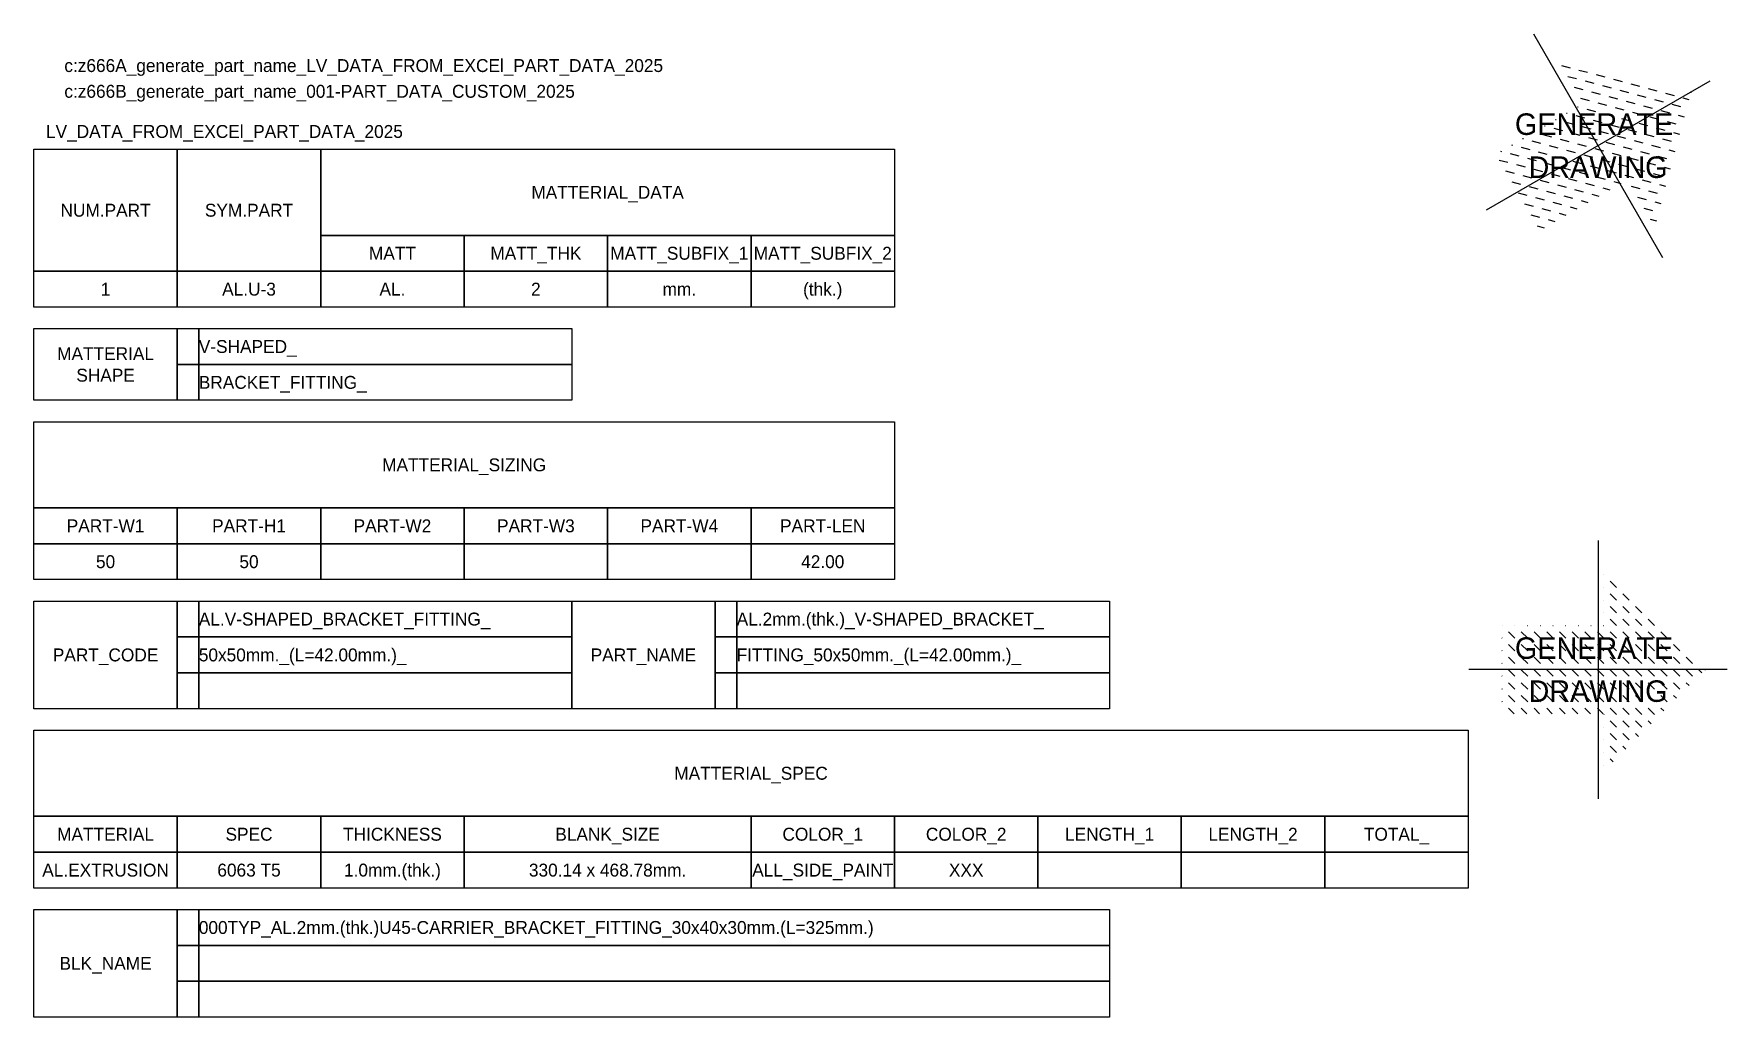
# Model space of a CAD drawing. Header units: millimetres. Extents: x -244126 to 368105, y -173968 to 259060.
# Drawn here: x 235319 to 241222, y 245438 to 248865 of the extents above; entities that cross this region are included whole.
import ezdxf
from ezdxf.enums import TextEntityAlignment as Align

# ---------------------------------------------------------------- set-up
doc = ezdxf.new("R2010")
doc.units = ezdxf.units.MM
doc.header["$MEASUREMENT"] = 0
doc.linetypes.add('TA_GL_000.00010', pattern=[0.000275, 0.0001, -2.5e-05, 2.5e-05, -2.5e-05, 0.0001])
doc.layers.add('000 - H A T C H', color=8, linetype='Continuous')
doc.layers.add('002 - STRUCTURAL STEEL', color=4, linetype='Continuous')
doc.styles.add('TA', font='Cordia New.ttf', dxfattribs={"height": 4.5})

# ---------------------------------------------------------------- blocks, each defined once
blk = doc.blocks.new('*U3044')
at = {"layer": '002 - STRUCTURAL STEEL', "color": 0, "linetype": 'ByBlock'}
blk.add_lwpolyline([(0, 17), (20, 17), (20, 0), (0, 0)], close=True, dxfattribs=at)
blk = doc.blocks.new('*U4914')
at = {"layer": '002 - STRUCTURAL STEEL', "color": 0, "linetype": 'ByBlock'}
blk.add_lwpolyline([(0, 5), (20, 5), (20, 0), (0, 0)], close=True, dxfattribs=at)
blk = doc.blocks.new('*U72')
at = {"layer": '002 - STRUCTURAL STEEL', "color": 0, "linetype": 'ByBlock'}
blk.add_lwpolyline([(0, 12), (80, 12), (80, 0), (0, 0)], close=True, dxfattribs=at)
blk = doc.blocks.new('*U70')
at = {"layer": '002 - STRUCTURAL STEEL', "color": 0, "linetype": 'ByBlock'}
blk.add_lwpolyline([(0, 10), (20, 10), (20, 0), (0, 0)], close=True, dxfattribs=at)
blk = doc.blocks.new('*U71')
at = {"layer": '002 - STRUCTURAL STEEL', "color": 0, "linetype": 'ByBlock'}
blk.add_lwpolyline([(0, 12), (120, 12), (120, 0), (0, 0)], close=True, dxfattribs=at)
blk = doc.blocks.new('*U73')
at = {"layer": '002 - STRUCTURAL STEEL', "color": 0, "linetype": 'ByBlock'}
blk.add_lwpolyline([(0, 15), (20, 15), (20, 0), (0, 0)], close=True, dxfattribs=at)
blk = doc.blocks.new('*U68')
at = {"layer": '002 - STRUCTURAL STEEL', "color": 0, "linetype": 'ByBlock'}
blk.add_lwpolyline([(0, 5), (52, 5), (52, 0), (0, 0)], close=True, dxfattribs=at)
blk = doc.blocks.new('*U69')
at = {"layer": '002 - STRUCTURAL STEEL', "color": 0, "linetype": 'ByBlock'}
blk.add_lwpolyline([(0, 5), (3, 5), (3, 0), (0, 0)], close=True, dxfattribs=at)
blk = doc.blocks.new('*U74')
at = {"layer": '002 - STRUCTURAL STEEL', "color": 0, "linetype": 'ByBlock'}
blk.add_lwpolyline([(0, 5), (127, 5), (127, 0), (0, 0)], close=True, dxfattribs=at)
blk = doc.blocks.new('*U175')
at = {"layer": '002 - STRUCTURAL STEEL', "color": 0, "linetype": 'ByBlock'}
blk.add_lwpolyline([(0, 12), (200, 12), (200, 0), (0, 0)], close=True, dxfattribs=at)
blk = doc.blocks.new('*U4913')
at = {"layer": '002 - STRUCTURAL STEEL', "color": 0, "linetype": 'ByBlock'}
blk.add_lwpolyline([(0, 5), (40, 5), (40, 0), (0, 0)], close=True, dxfattribs=at)
blk = doc.blocks.new('LV_DATA_FROM_EXCEl_PART_DATA_2025')
at = {"color": 0}
for name, p in [('*U3044', (0, -17)), ('*U3044', (20, -17)), ('*U72', (40, -12)), ('*U4914', (40, -17)), ('*U4914', (60, -17)), ('*U4914', (80, -17)), ('*U4914', (100, -17)), ('*U4914', (0, -22)), ('*U4914', (20, -22)), ('*U4914', (40, -22)), ('*U4914', (60, -22)), ('*U4914', (80, -22)), ('*U4914', (100, -22)), ('*U70', (0, -35)), ('*U69', (20, -30)), ('*U68', (23, -30)), ('*U69', (20, -35)), ('*U68', (23, -35)), ('*U71', (0, -50)), ('*U4914', (0, -55)), ('*U4914', (20, -55)), ('*U4914', (40, -55)), ('*U4914', (60, -55)), ('*U4914', (80, -55)), ('*U4914', (100, -55)), ('*U4914', (0, -60)), ('*U4914', (20, -60)), ('*U4914', (40, -60)), ('*U4914', (60, -60)), ('*U4914', (80, -60)), ('*U4914', (100, -60)), ('*U73', (0, -78)), ('*U69', (20, -68)), ('*U68', (23, -68)), ('*U73', (75, -78)), ('*U69', (95, -68)), ('*U68', (98, -68)), ('*U69', (20, -73)), ('*U68', (23, -73)), ('*U69', (95, -73)), ('*U68', (98, -73)), ('*U69', (20, -78)), ('*U68', (23, -78)), ('*U69', (95, -78)), ('*U68', (98, -78)), ('*U175', (0, -93)), ('*U4914', (0, -98)), ('*U4914', (20, -98)), ('*U4914', (40, -98)), ('*U4913', (60, -98)), ('*U4914', (100, -98)), ('*U4914', (120, -98)), ('*U4914', (140, -98)), ('*U4914', (160, -98)), ('*U4914', (180, -98)), ('*U4914', (0, -103)), ('*U4914', (20, -103)), ('*U4914', (40, -103)), ('*U4913', (60, -103)), ('*U4914', (100, -103)), ('*U4914', (120, -103)), ('*U4914', (140, -103)), ('*U4914', (160, -103)), ('*U4914', (180, -103)), ('*U73', (0, -121)), ('*U69', (20, -111)), ('*U74', (23, -111)), ('*U69', (20, -116)), ('*U74', (23, -116)), ('*U69', (20, -121)), ('*U74', (23, -121))]:
    blk.add_blockref(name, p, dxfattribs=at)
at = {"color": 0, "style": 'TA'}
for s, p in [('MATTERIAL_DATA', (80, -6)), ('NUM.PART', (10, -8.5)), ('SYM.PART', (30, -8.5)), ('MATT', (50, -14.5)), ('MATT_THK', (70, -14.5)), ('MATT_SUBFIX_1', (90, -14.5)), ('MATT_SUBFIX_2', (110, -14.5)), ('MATTERIAL', (10, -28.5)), ('SHAPE', (10, -31.5)), ('MATTERIAL_SIZING', (60, -44)), ('PART-W1', (10, -52.5)), ('PART-H1', (30, -52.5)), ('PART-W2', (50, -52.5)), ('PART-W3', (70, -52.5)), ('PART-W4', (90, -52.5)), ('PART-LEN', (110, -52.5)), ('PART_CODE', (10, -70.5)), ('PART_NAME', (85, -70.5)), ('MATTERIAL_SPEC', (100, -87)), ('MATTERIAL', (10, -95.5)), ('SPEC', (30, -95.5)), ('THICKNESS', (50, -95.5)), ('BLANK_SIZE', (80, -95.5)), ('COLOR_1', (110, -95.5)), ('COLOR_2', (130, -95.5)), ('LENGTH_1', (150, -95.5)), ('LENGTH_2', (170, -95.5)), ('TOTAL_', (190, -95.5)), ('BLK_NAME', (10, -113.5))]:
    blk.add_text(s, height=1.8, dxfattribs=at).set_placement(p, align=Align.MIDDLE_CENTER)
at = {"color": 3, "char_height": 1.8, "attachment_point": 1, "style": 'TA'}
for s, insert, width in [('c:z666A_generate_part_name_LV_DATA_FROM_EXCEl_PART_DATA_2025', (4.25, 12.57), 88.6913), ('c:z666B_generate_part_name_001-PART_DATA_CUSTOM_2025', (4.25, 8.98), 76.3713), ('LV_DATA_FROM_EXCEl_PART_DATA_2025', (1.69, 3.38), 51.7354)]:
    blk.add_mtext(s, dxfattribs=dict(at, insert=insert, width=width))
at = {"color": 0, "style": 'TA'}
for tag, p in [('NUM.PART_VALUE', (10, -19.5)), ('NO.CODE', (30, -19.5)), ('MATT_VALUE', (50, -19.5)), ('MATT_THK_VALUE', (70, -19.5)), ('MATT_SUBFIX_1_VALUE', (90, -19.5)), ('MATT_SUBFIX_2_VALUE', (110, -19.5)), ('PART-W1_VALUE', (10, -57.5)), ('PART-H1_VALUE', (30, -57.5)), ('PART-W2_VALUE', (50, -57.5)), ('PART-W3_VALUE', (70, -57.5)), ('PART-W4_VALUE', (90, -57.5)), ('PART-LEN_VALUE', (110, -57.5))]:
    blk.add_attdef(tag, text='', height=1.8, dxfattribs=at).set_placement(p, align=Align.MIDDLE_CENTER)
for tag, p in [('MATTERIAL_SHPAE_VALUE_1', (23, -27.5)), ('MATTERIAL_SHPAE_VALUE_2', (23, -32.5)), ('CODE_VALUE_1', (23, -65.5)), ('PART_NAME_VALUE_1', (98, -65.5)), ('CODE_VALUE_2', (23, -70.5)), ('PART_NAME_VALUE_2', (98, -70.5)), ('PART_NAME_VALUE_3', (98, -75.5)), ('BLK_NAME_VAL_VALUE', (23, -108.5))]:
    blk.add_attdef(tag, text='', height=1.8, dxfattribs=at).set_placement(p, align=Align.MIDDLE_LEFT)
at = {"style": 'TA'}
for tag, p in [('MATTERIAL_VALUE_1', (10, -100.5)), ('SPEC_VALUE', (30, -100.5)), ('THICKNESS_VALUE', (50, -100.5)), ('BLANK_SIZE_VALUE', (80, -100.5)), ('COATING_VALUE_1', (110, -100.5)), ('COATING_VALUE_2', (130, -100.5)), ('LENGTH_VALUE', (150, -100.5)), ('LENGTH_VALUE_2', (170, -100.5)), ('TOTAL__VALUE', (190, -100.5))]:
    blk.add_attdef(tag, text='', height=1.8, dxfattribs=at).set_placement(p, align=Align.MIDDLE_CENTER)
blk = doc.blocks.new('*U4715')
at = {"layer": '000 - H A T C H'}
h = blk.add_hatch(dxfattribs=at)
h.set_pattern_fill('DASH', color=8, scale=250, angle=-15)
h.paths.add_polyline_path([(93.9, -123.1), (193.9, -296.3), (323.3, 186.6), (-159.7, 316.1), (-59.7, 142.9), (-367.1, -34.6), (-213.6, -300.6)])
at = {"color": 250}
for p, q in [((-225, 389.7), (225, -389.7)), ((389.7, 225), (-389.7, -225))]:
    blk.add_line(p, q, dxfattribs=at)
at = {"color": 3}
blk.add_point((323.3, 186.6), dxfattribs=at)
at = {"color": 0, "style": 'TA'}
for tag, p in [('TAG1', (0, 75)), ('TAG2', (0, -75))]:
    blk.add_attdef(tag, text='', height=75, dxfattribs=at).set_placement(p, align=Align.MIDDLE_CENTER)
blk = doc.blocks.new('*U4710')
at = {"layer": '000 - H A T C H'}
h = blk.add_hatch(dxfattribs=at)
h.set_pattern_fill('DASH', color=8, scale=250, angle=-45)
h.paths.add_polyline_path([(19.7, -153.6), (19.7, -353.6), (373.3, 0), (19.7, 353.6), (19.7, 153.6), (-335.3, 153.6), (-335.3, -153.6)])
at = {"color": 250}
for p, q in [((0, 450), (0, -450)), ((450, 0), (-450, 0))]:
    blk.add_line(p, q, dxfattribs=at)
at = {"color": 3}
blk.add_point((373.3, 0), dxfattribs=at)
at = {"color": 0, "style": 'TA'}
for tag, p in [('TAG1', (0, 75)), ('TAG2', (0, -75))]:
    blk.add_attdef(tag, text='', height=75, dxfattribs=at).set_placement(p, align=Align.MIDDLE_CENTER)

msp = doc.modelspace()

# ---------------------------------------------------------------- block references
at = {"color": 3}
for name, p in [('*U4715', (240772.15464, 248475.25124)), ('*U4710', (240772.15464, 246649.06399))]:
    msp.add_blockref(name, p, dxfattribs=at).add_auto_attribs({'TAG1': 'GENERATE ', 'TAG2': 'DRAWING'})
at = {"color": 8, "linetype": 'TA_GL_000.00010'}
ref = msp.add_blockref('LV_DATA_FROM_EXCEl_PART_DATA_2025', (235319.48068, 248462.73335), dxfattribs=dict(at, xscale=25, yscale=25, zscale=25))
ref.add_attrib('NUM.PART_VALUE', '1', dxfattribs={"color": 0, "height": 45, "style": 'TA'}).set_placement((235569.48068, 247975.23335), align=Align.MIDDLE_CENTER)
ref.add_attrib('NO.CODE', 'AL.U-3', dxfattribs={"color": 0, "height": 45, "style": 'TA'}).set_placement((236069.48068, 247975.23335), align=Align.MIDDLE_CENTER)
ref.add_attrib('MATT_VALUE', 'AL.', dxfattribs={"color": 0, "height": 45, "style": 'TA'}).set_placement((236569.48068, 247975.23335), align=Align.MIDDLE_CENTER)
ref.add_attrib('MATT_THK_VALUE', '2', dxfattribs={"color": 0, "height": 45, "style": 'TA'}).set_placement((237069.48068, 247975.23335), align=Align.MIDDLE_CENTER)
ref.add_attrib('MATT_SUBFIX_1_VALUE', 'mm.', dxfattribs={"color": 0, "height": 45, "style": 'TA'}).set_placement((237569.48068, 247975.23335), align=Align.MIDDLE_CENTER)
ref.add_attrib('MATT_SUBFIX_2_VALUE', '(thk.)', dxfattribs={"color": 0, "height": 45, "style": 'TA'}).set_placement((238069.48068, 247975.23335), align=Align.MIDDLE_CENTER)
ref.add_attrib('MATTERIAL_SHPAE_VALUE_1', 'V-SHAPED_', dxfattribs={"color": 0, "height": 45, "style": 'TA'}).set_placement((235894.48068, 247775.23335), align=Align.MIDDLE_LEFT)
ref.add_attrib('MATTERIAL_SHPAE_VALUE_2', 'BRACKET_FITTING_', dxfattribs={"color": 0, "height": 45, "style": 'TA'}).set_placement((235894.48068, 247650.23335), align=Align.MIDDLE_LEFT)
ref.add_attrib('PART-W1_VALUE', '50', dxfattribs={"color": 0, "height": 45, "style": 'TA'}).set_placement((235569.48068, 247025.23335), align=Align.MIDDLE_CENTER)
ref.add_attrib('PART-H1_VALUE', '50', dxfattribs={"color": 0, "height": 45, "style": 'TA'}).set_placement((236069.48068, 247025.23335), align=Align.MIDDLE_CENTER)
ref.add_attrib('PART-LEN_VALUE', '42.00', dxfattribs={"color": 0, "height": 45, "style": 'TA'}).set_placement((238069.48068, 247025.23335), align=Align.MIDDLE_CENTER)
ref.add_attrib('CODE_VALUE_1', 'AL.V-SHAPED_BRACKET_FITTING_', dxfattribs={"color": 0, "height": 45, "style": 'TA'}).set_placement((235894.48068, 246825.23335), align=Align.MIDDLE_LEFT)
ref.add_attrib('CODE_VALUE_2', '50x50mm._(L=42.00mm.)_', dxfattribs={"color": 0, "height": 45, "style": 'TA'}).set_placement((235894.48068, 246700.23335), align=Align.MIDDLE_LEFT)
ref.add_attrib('PART_NAME_VALUE_1', 'AL.2mm.(thk.)_V-SHAPED_BRACKET_', dxfattribs={"color": 0, "height": 45, "style": 'TA'}).set_placement((237769.48068, 246825.23335), align=Align.MIDDLE_LEFT)
ref.add_attrib('PART_NAME_VALUE_2', 'FITTING_50x50mm._(L=42.00mm.)_', dxfattribs={"color": 0, "height": 45, "style": 'TA'}).set_placement((237769.48068, 246700.23335), align=Align.MIDDLE_LEFT)
ref.add_attrib('MATTERIAL_VALUE_1', 'AL.EXTRUSION', dxfattribs={"height": 45, "style": 'TA'}).set_placement((235569.48068, 245950.23335), align=Align.MIDDLE_CENTER)
ref.add_attrib('SPEC_VALUE', '6063 T5', dxfattribs={"height": 45, "style": 'TA'}).set_placement((236069.48068, 245950.23335), align=Align.MIDDLE_CENTER)
ref.add_attrib('THICKNESS_VALUE', '1.0mm.(thk.)', dxfattribs={"height": 45, "style": 'TA'}).set_placement((236569.48068, 245950.23335), align=Align.MIDDLE_CENTER)
ref.add_attrib('BLANK_SIZE_VALUE', '330.14 x 468.78mm.', dxfattribs={"height": 45, "style": 'TA'}).set_placement((237319.48068, 245950.23335), align=Align.MIDDLE_CENTER)
ref.add_attrib('COATING_VALUE_1', 'ALL_SIDE_PAINT', dxfattribs={"height": 45, "style": 'TA'}).set_placement((238069.48068, 245950.23335), align=Align.MIDDLE_CENTER)
ref.add_attrib('COATING_VALUE_2', 'XXX', dxfattribs={"height": 45, "style": 'TA'}).set_placement((238569.48068, 245950.23335), align=Align.MIDDLE_CENTER)
ref.add_attrib('BLK_NAME_VAL_VALUE', '000TYP_AL.2mm.(thk.)U45-CARRIER_BRACKET_FITTING_30x40x30mm.(L=325mm.)', dxfattribs={"color": 0, "height": 45, "style": 'TA'}).set_placement((235894.48068, 245750.23335), align=Align.MIDDLE_LEFT)

doc.saveas('drawing.dxf')
